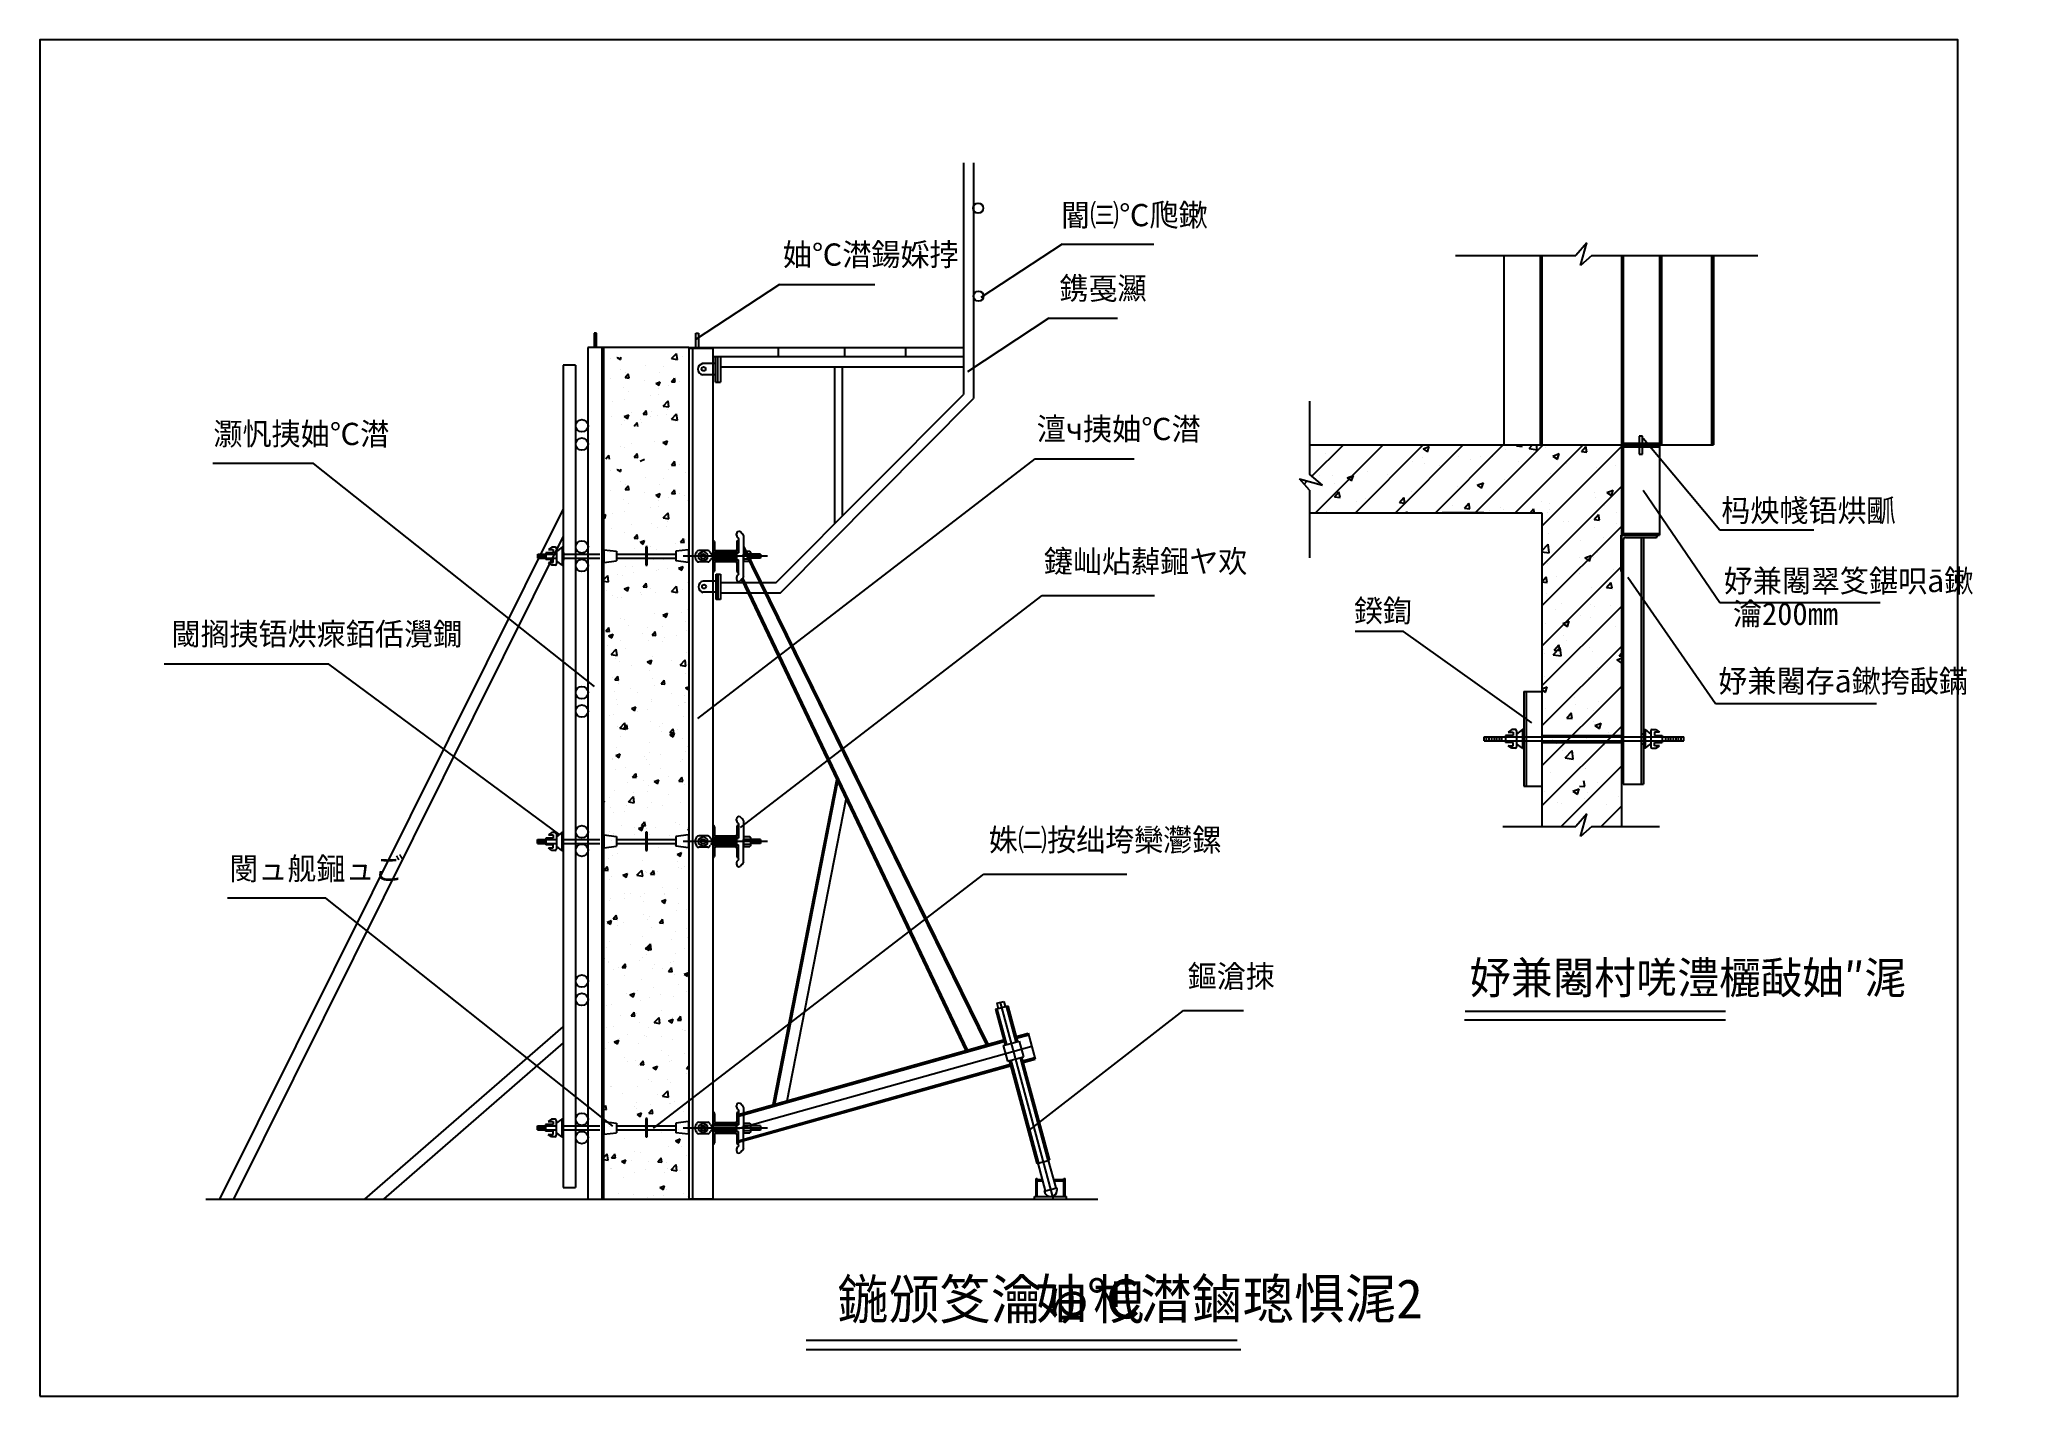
# Model space of a CAD drawing. Header units: metres. Extents: x 0 to 200, y 0 to 136.
import ezdxf

# ---------------------------------------------------------------- set-up
doc = ezdxf.new("R2010")
doc.units = ezdxf.units.M
for name, color, linetype in [(' ', 7, 'Continuous'), ('1', 7, 'Continuous'), ('2', 7, 'Continuous'), ('24', 7, 'Continuous')]:
    doc.layers.add(name, color=color, linetype=linetype)

msp = doc.modelspace()

# ---------------------------------------------------------------- texts
for s, height, p in [('閽㈢℃爮鏉', 2.25, (102.78, 117.73)), ('妯℃澘鍚婇挬', 2.25, (74.79, 113.76)), ('鎸戞灦', 2.25, (102.62, 110.36)), ('灏忛挗妯℃澘', 2.25, (17.49, 95.71)), ('澶ч挗妯℃澘', 2.25, (100.33, 96.21)), ('杩炴帴铻烘爴', 2.25, (169.23, 88)), ('鑳屾炶繛鎺ヤ欢', 2.25, (101.06, 82.89)), ('妤兼闂翠笅鍖呮ā鏉', 2.25, (169.48, 80.92)), ('鍨鍧', 2.25, (132.27, 77.91)), ('瀹200mm', 2.25, (170.41, 77.61)), ('閾搁挗铻烘瘝銆佸灚鐗', 2.25, (13.26, 75.58)), ('妤兼闂存ā鏉挎敮鏋', 2.25, (168.94, 70.83)), ('姝㈡按绌垮欒灪鏍', 2.25, (95.53, 54.86)), ('閿ュ舰鎺ュご', 2.25, (19.08, 51.96)), ('妤兼闂村唴澧欐敮妯″浘', 3.22, (143.89, 40.5)), ('鏂滄拺', 2.25, (115.53, 41.13)), ('鍦颁笅瀹ゅ栧', 3.96, (80.28, 7.77)), ('妯℃澘鏀璁惧浘2', 3.96, (100.23, 7.83))]:
    msp.add_text(s, height=height).set_placement(p)

# ---------------------------------------------------------------- linework, layer by layer
at = {"layer": ' '}
msp.add_line((143.45, 38.74), (169.66, 38.74), dxfattribs=at)
for p, q in [((92.96, 124.11), (92.96, 100.81)), ((93.99, 124.11), (93.99, 100.39)), ((102.89, 115.94), (94.72, 110.55)), ((102.89, 115.94), (107.48, 115.94)), ((107.48, 115.94), (112.13, 115.94)), ((155.69, 116.07), (154.6, 114.78)), ((155.07, 113.77), (155.69, 116.07)), ((142.47, 114.78), (154.6, 114.78)), ((147.36, 114.78), (147.36, 95.73)), ((151, 114.78), (151, 95.73)), ((151.18, 114.78), (151.18, 95.73)), ((156.19, 114.78), (155.07, 113.77)), ((156.19, 114.78), (172.92, 114.78)), ((159.18, 114.87), (159.18, 95.73)), ((159.36, 114.87), (159.36, 86.63)), ((163, 114.78), (163, 86.63)), ((163.23, 114.78), (163.23, 95.73)), ((168.24, 114.78), (168.24, 95.73)), ((168.46, 114.78), (168.46, 95.73)), ((74.44, 111.88), (65.96, 106.29)), ((74.44, 111.88), (78.84, 111.88)), ((78.84, 111.88), (84.05, 111.88)), ((101.55, 108.48), (93.38, 103.09)), ((101.55, 108.48), (106.15, 108.48)), ((106.15, 108.48), (108.46, 108.48)), ((56.04, 106.96), (55.79, 106.96)), ((55.79, 106.96), (55.79, 105.54)), ((56.04, 105.54), (56.04, 106.96)), ((66.05, 106.96), (66.3, 106.96)), ((66.05, 105.54), (66.05, 106.96)), ((66.3, 106.96), (66.3, 105.54)), ((55.18, 105.54), (55.18, 19.83)), ((65.33, 105.54), (55.18, 105.54)), ((56.56, 105.54), (56.56, 19.83)), ((56.75, 105.54), (56.75, 19.83)), ((57.41, 104.42), (57.41, 104.42)), ((58.12, 104.53), (58.15, 104.55)), ((58.12, 104.53), (58.44, 104.32)), ((58.44, 104.32), (58.52, 104.55)), ((63.6, 104.41), (64.1, 104.94)), ((63.6, 104.41), (64.18, 104.32)), ((63.98, 104.2), (63.98, 104.2)), ((64.18, 104.32), (64.1, 104.94)), ((64.67, 104.66), (64.67, 104.66)), ((65.32, 105.43), (65.32, 19.83)), ((67.75, 105.43), (65.32, 105.43)), ((65.33, 105.54), (92.96, 105.54)), ((65.7, 105.43), (65.7, 19.83)), ((68.02, 103.91), (66.71, 103.91)), ((67.75, 105.43), (67.75, 19.83)), ((67.75, 104.62), (92.96, 104.62)), ((68.02, 102.04), (68.02, 104.61)), ((68.02, 104.61), (68.51, 104.61)), ((68.25, 102.04), (68.25, 104.61)), ((68.51, 104.61), (68.51, 102.04)), ((74.32, 105.54), (74.32, 104.62)), ((81, 105.54), (81, 104.62)), ((87.14, 105.54), (87.14, 104.62)), ((52.69, 103.76), (52.69, 21.01)), ((53.94, 103.76), (52.69, 103.76)), ((53.94, 103.76), (53.94, 21.01)), ((57.43, 102.39), (57.43, 102.39)), ((58.46, 103.36), (58.46, 103.36)), ((58.92, 102.5), (59.23, 102.87)), ((58.92, 102.5), (59.31, 102.46)), ((58.97, 103), (58.97, 103)), ((58.98, 102.49), (58.98, 102.49)), ((59.31, 102.46), (59.23, 102.87)), ((60.89, 102.24), (60.89, 102.24)), ((60.92, 103.68), (60.92, 103.68)), ((62, 101.92), (62.45, 102.09)), ((62, 101.92), (62.32, 101.7)), ((62.32, 101.7), (62.45, 102.09)), ((62.35, 102.97), (62.35, 102.97)), ((62.76, 103.65), (62.76, 103.65)), ((63.58, 102.09), (63.9, 102.46)), ((63.58, 102.09), (63.97, 102.06)), ((63.97, 102.06), (63.9, 102.46)), ((64.36, 102.1), (64.36, 102.1)), ((68.02, 102.78), (66.71, 102.78)), ((68.02, 102.04), (68.51, 102.04)), ((68.51, 103.59), (92.96, 103.59)), ((80.03, 87.83), (80.03, 103.59)), ((80.8, 88.6), (80.8, 103.59)), ((57.66, 100.07), (57.66, 100.07)), ((58.8, 101.52), (58.8, 101.52)), ((58.9, 100.32), (58.9, 100.32)), ((59.21, 101.12), (59.21, 101.12)), ((61.45, 100.72), (61.45, 100.72)), ((62.27, 101.37), (62.27, 101.37)), ((62.28, 100.81), (62.28, 100.81)), ((62.74, 99.64), (63.24, 100.17)), ((63.31, 99.55), (63.24, 100.17)), ((63.31, 101.66), (63.31, 101.66)), ((74.11, 81.89), (92.96, 100.81)), ((74.54, 80.86), (93.99, 100.39)), ((127.8, 100.12), (127.8, 95.73)), ((57.5, 98.55), (57.5, 98.55)), ((58.82, 98.16), (58.82, 98.16)), ((58.83, 98.58), (59.29, 98.76)), ((58.83, 98.58), (59.16, 98.36)), ((59.16, 98.36), (59.29, 98.76)), ((59.6, 98.94), (59.6, 98.94)), ((59.82, 97.61), (60.13, 97.98)), ((60.21, 97.57), (60.13, 97.98)), ((60.51, 98.26), (60.51, 98.26)), ((60.56, 98.03), (60.56, 98.03)), ((60.72, 98.81), (61.04, 99.18)), ((60.72, 98.81), (61.11, 98.78)), ((61.11, 98.78), (61.04, 99.18)), ((61.43, 98.58), (61.43, 98.58)), ((61.6, 99.09), (61.6, 99.09)), ((62.2, 98.65), (62.2, 98.65)), ((62.74, 99.64), (63.31, 99.55)), ((63.07, 98.79), (63.07, 98.79)), ((63.23, 99.31), (63.23, 99.31)), ((63.6, 98.32), (64.1, 98.85)), ((63.6, 98.32), (64.18, 98.23)), ((63.98, 98.11), (63.98, 98.11)), ((64.18, 98.23), (64.1, 98.85)), ((58.58, 97.76), (58.58, 97.76)), ((61.88, 96.08), (61.88, 96.08)), ((62.71, 95.96), (63.17, 96.14)), ((62.71, 95.96), (63.04, 95.75)), ((62.96, 96.01), (62.96, 96.01)), ((63.04, 95.75), (63.17, 96.14)), ((159.36, 95.91), (163, 95.91)), ((161.3, 96.61), (160.96, 96.61)), ((160.96, 96.61), (160.96, 94.78)), ((161.3, 94.78), (161.3, 96.61)), ((56.96, 94.33), (57.28, 94.7)), ((57.35, 94.29), (57.28, 94.7)), ((58.5, 95.59), (58.5, 95.59)), ((58.85, 95.47), (58.85, 95.47)), ((59.6, 95.84), (59.6, 95.84)), ((59.82, 94.51), (60.13, 94.88)), ((59.82, 94.51), (60.21, 94.47)), ((60.21, 94.47), (60.13, 94.88)), ((60.42, 94.1), (60.87, 94.28)), ((63.58, 93.7), (63.9, 94.08)), ((63.97, 93.67), (63.9, 94.08)), ((66.22, 68.21), (100.19, 94.33)), ((100.19, 94.33), (104.59, 94.33)), ((104.59, 94.33), (110.14, 94.33)), ((127.8, 95.73), (159.03, 95.73)), ((127.8, 95.72), (127.8, 92.77)), ((128.04, 92.57), (131.2, 95.73)), ((128.4, 88.91), (135.22, 95.73)), ((129.4, 94.91), (129.4, 94.91)), ((132.42, 88.91), (139.24, 95.73)), ((134.26, 94.7), (134.26, 94.7)), ((136.44, 88.91), (143.26, 95.73)), ((138.18, 94.03), (138.18, 94.03)), ((139.12, 94.5), (139.12, 94.5)), ((139.22, 95.34), (139.85, 95.58)), ((139.22, 95.34), (139.67, 95.03)), ((139.67, 95.03), (139.85, 95.58)), ((140.46, 88.91), (147.29, 95.73)), ((141.61, 94.12), (141.61, 94.12)), ((142.78, 94.61), (142.78, 94.61)), ((143.97, 94.29), (143.97, 94.29)), ((144.48, 88.91), (151.31, 95.73)), ((145.05, 94.57), (145.05, 94.57)), ((146.23, 94.56), (146.23, 94.56)), ((147.51, 95.29), (147.51, 95.29)), ((148.5, 88.91), (155.33, 95.73)), ((148.64, 95.63), (148.73, 95.73)), ((148.64, 95.63), (149.19, 95.58)), ((148.83, 94.09), (148.83, 94.09)), ((149.19, 95.58), (149.16, 95.73)), ((149.89, 95.36), (150.25, 95.73)), ((149.89, 95.36), (150.7, 95.24)), ((150.7, 95.24), (150.64, 95.73)), ((150.8, 95.33), (150.8, 95.33)), ((151.18, 87.56), (159.18, 95.56)), ((151.54, 95.47), (151.54, 95.47)), ((152.29, 94.61), (152.93, 94.86)), ((152.29, 94.61), (152.75, 94.31)), ((152.75, 94.31), (152.93, 94.86)), ((153.08, 95.63), (153.08, 95.63)), ((153.69, 93.88), (153.69, 93.88)), ((155.17, 95.06), (155.61, 95.58)), ((155.17, 95.06), (155.71, 95.01)), ((155.71, 95.01), (155.61, 95.58)), ((159.03, 95.73), (168.46, 95.73)), ((159.18, 95.7), (159.18, 57.34)), ((159.36, 95.55), (163, 95.55)), ((160.96, 94.78), (161.3, 94.78)), ((27.54, 93.86), (17.42, 93.86)), ((55.84, 71.42), (27.54, 93.86)), ((56.83, 91.88), (56.83, 91.88)), ((57.41, 93.16), (57.41, 93.16)), ((58.12, 93.27), (58.15, 93.29)), ((58.12, 93.27), (58.44, 93.06)), ((58.44, 93.06), (58.52, 93.29)), ((58.46, 92.09), (58.46, 92.09)), ((60.92, 92.42), (60.92, 92.42)), ((62.76, 92.39), (62.76, 92.39)), ((63.31, 93.27), (63.31, 93.27)), ((63.58, 93.7), (63.97, 93.67)), ((64.36, 93.71), (64.36, 93.71)), ((65.02, 92.96), (65.02, 92.96)), ((126.79, 92.31), (129.09, 91.69)), ((127.8, 91.18), (126.79, 92.31)), ((127.26, 91.79), (127.57, 92.1)), ((129.09, 91.69), (127.8, 92.77)), ((128.78, 92.7), (128.78, 92.7)), ((130.13, 92.61), (130.13, 92.61)), ((131.57, 92.4), (132.21, 92.65)), ((131.57, 92.4), (132.02, 92.1)), ((132.02, 92.1), (132.21, 92.65)), ((133.58, 93.06), (133.58, 93.06)), ((135.62, 92.73), (135.62, 92.73)), ((139.33, 93.82), (139.33, 93.82)), ((140.92, 93.65), (140.92, 93.65)), ((144.65, 91.68), (145.29, 91.92)), ((145.1, 91.37), (145.29, 91.92)), ((147.39, 92.26), (147.39, 92.26)), ((152.07, 92.9), (152.07, 92.9)), ((156.66, 93.49), (156.66, 93.49)), ((158.55, 93.68), (158.55, 93.68)), ((57.43, 91.13), (57.43, 91.13)), ((58.8, 90.26), (58.8, 90.26)), ((58.92, 91.24), (59.23, 91.61)), ((58.92, 91.24), (59.31, 91.2)), ((58.97, 91.74), (58.97, 91.74)), ((58.98, 91.23), (58.98, 91.23)), ((59.31, 91.2), (59.23, 91.61)), ((60.89, 90.98), (60.89, 90.98)), ((62, 90.66), (62.45, 90.83)), ((62, 90.66), (62.32, 90.44)), ((62.27, 90.11), (62.27, 90.11)), ((62.32, 90.44), (62.45, 90.83)), ((62.35, 91.71), (62.35, 91.71)), ((63.31, 90.4), (63.31, 90.4)), ((63.58, 90.83), (63.9, 91.2)), ((63.58, 90.83), (63.97, 90.8)), ((63.97, 90.8), (63.9, 91.2)), ((64.36, 90.84), (64.36, 90.84)), ((64.94, 90.61), (64.94, 90.61)), ((65.24, 90.11), (65.24, 90.11)), ((127.8, 91.18), (127.8, 89.48)), ((130.31, 91.82), (130.31, 91.82)), ((130.32, 90.5), (130.76, 91.02)), ((130.32, 90.5), (130.87, 90.45)), ((130.87, 90.45), (130.76, 91.02)), ((132.49, 90.05), (132.49, 90.05)), ((133.4, 90.36), (133.4, 90.36)), ((136.85, 89.93), (137.29, 90.45)), ((136.85, 89.93), (137.39, 89.88)), ((137.39, 89.88), (137.29, 90.45)), ((138.07, 91), (138.07, 91)), ((142.67, 91.58), (142.67, 91.58)), ((143.38, 89.35), (143.82, 89.88)), ((143.92, 89.31), (143.82, 89.88)), ((144.65, 91.68), (145.1, 91.37)), ((151.16, 90.04), (151.16, 90.04)), ((151.18, 83.54), (159.18, 91.54)), ((156.47, 90.95), (156.47, 90.95)), ((156.55, 90.46), (156.55, 90.46)), ((157.73, 90.95), (158.36, 91.19)), ((157.73, 90.95), (158.18, 90.64)), ((158.18, 90.64), (158.36, 91.19)), ((52.64, 89.23), (18.11, 19.83)), ((56.75, 88.64), (56.99, 88.73)), ((56.75, 88.41), (56.86, 88.34)), ((56.86, 88.34), (56.99, 88.73)), ((57.66, 88.81), (57.66, 88.81)), ((58.9, 89.06), (58.9, 89.06)), ((59.21, 89.86), (59.21, 89.86)), ((61.45, 89.46), (61.45, 89.46)), ((62.28, 89.55), (62.28, 89.55)), ((62.74, 88.38), (63.24, 88.91)), ((62.74, 88.38), (63.31, 88.29)), ((63.23, 88.05), (63.23, 88.05)), ((63.31, 88.29), (63.24, 88.91)), ((127.8, 89.48), (127.8, 84.36)), ((127.8, 88.91), (151.18, 88.91)), ((129.55, 89.04), (129.55, 89.04)), ((137.34, 89.85), (137.34, 89.85)), ((137.43, 88.91), (137.64, 88.99)), ((137.61, 88.91), (137.64, 88.99)), ((145.34, 88.91), (141.14, 88.91)), ((142.2, 89.64), (142.2, 89.64)), ((143.38, 89.35), (143.92, 89.31)), ((145.86, 89.13), (145.86, 89.13)), ((147.06, 89.44), (147.06, 89.44)), ((147.28, 89.23), (147.28, 89.23)), ((150.01, 88.91), (150.34, 89.31)), ((150.42, 88.91), (150.34, 89.31)), ((151.18, 88.91), (151.18, 57.34)), ((151.74, 88.91), (151.74, 88.91)), ((151.92, 89.23), (151.92, 89.23)), ((151.96, 89.87), (151.96, 89.87)), ((153.34, 88.04), (153.34, 88.04)), ((153.84, 88.01), (153.84, 88.01)), ((156.43, 88.21), (156.87, 88.74)), ((156.43, 88.21), (156.97, 88.17)), ((156.77, 89.03), (156.77, 89.03)), ((156.97, 88.17), (156.87, 88.74)), ((157.48, 89.66), (157.48, 89.66)), ((158.65, 88.95), (158.65, 88.95)), ((52.69, 86.53), (19.5, 19.83)), ((57.5, 87.29), (57.5, 87.29)), ((58.82, 86.9), (58.82, 86.9)), ((59.6, 87.68), (59.6, 87.68)), ((59.82, 86.35), (60.13, 86.72)), ((59.82, 86.35), (60.21, 86.31)), ((60.21, 86.31), (60.13, 86.72)), ((60.42, 85.94), (60.87, 86.12)), ((60.42, 85.94), (60.74, 85.72)), ((60.74, 85.73), (60.87, 86.12)), ((61.6, 87.83), (61.6, 87.83)), ((62.2, 87.39), (62.2, 87.39)), ((63.07, 87.53), (63.07, 87.53)), ((64.48, 85.94), (64.8, 86.31)), ((64.48, 85.94), (64.87, 85.91)), ((64.87, 85.91), (64.8, 86.31)), ((64.97, 86.23), (64.97, 86.23)), ((67.77, 86.13), (67.75, 86.13)), ((67.9, 86), (67.9, 85.18)), ((70.15, 86), (70.15, 85.18)), ((70.3, 86.13), (70.28, 86.13)), ((70.3, 86.13), (70.3, 84.9)), ((151.18, 79.52), (159.18, 87.52)), ((151.85, 86.84), (151.85, 86.84)), ((155.09, 86.07), (155.09, 86.07)), ((156.44, 87.43), (156.44, 87.43)), ((157.37, 86.37), (157.37, 86.37)), ((158.69, 87.81), (158.69, 87.81)), ((159.14, 86.63), (163, 86.63)), ((159.14, 86.63), (159.14, 82.99)), ((159.36, 86.8), (163, 86.8)), ((159.36, 86.24), (159.36, 61.6)), ((159.37, 86.18), (159.37, 83.13)), ((159.6, 86.4), (162.65, 86.4)), ((161.18, 86.4), (161.18, 61.6)), ((161.41, 86.4), (161.41, 61.6)), ((162.78, 86.63), (162.78, 86.54)), ((50.12, 84.73), (52, 84.73)), ((50.12, 84.34), (50.12, 84.73)), ((50.12, 84.34), (52, 84.34)), ((50.21, 84.34), (50.21, 84.73)), ((50.29, 84.34), (50.29, 84.73)), ((50.36, 84.34), (50.36, 84.73)), ((50.44, 84.34), (50.44, 84.73)), ((50.51, 84.34), (50.51, 84.73)), ((50.61, 84.34), (50.61, 84.73)), ((50.7, 84.34), (50.7, 84.73)), ((50.79, 84.34), (50.79, 84.73)), ((50.86, 84.34), (50.86, 84.73)), ((51.67, 84.87), (50.94, 84.87)), ((50.94, 84.87), (50.94, 84.2)), ((51.67, 84.2), (50.94, 84.2)), ((51.53, 85.43), (51.2, 85.19)), ((51.2, 85.19), (51.67, 85.19)), ((51.88, 85.43), (51.53, 85.43)), ((51.67, 85.19), (51.67, 84.87)), ((51.67, 83.88), (51.67, 84.2)), ((52.57, 85.43), (52, 85)), ((52, 85.31), (52, 83.76)), ((52.57, 83.63), (52, 84.06)), ((52.7, 85.43), (52.57, 85.43)), ((52.57, 85.43), (52.57, 83.63)), ((52.7, 84.9), (52.7, 84.14)), ((52.7, 84.73), (56.37, 84.73)), ((52.7, 84.34), (56.37, 84.34)), ((56.76, 85.18), (58.06, 85.02)), ((56.76, 85.18), (56.76, 83.88)), ((56.76, 83.88), (58.06, 84.05)), ((57.39, 84.93), (57.39, 84.93)), ((58.06, 85.02), (58.06, 84.05)), ((58.06, 84.73), (64.01, 84.73)), ((58.06, 84.34), (64.01, 84.34)), ((58.34, 84.36), (58.34, 84.36)), ((58.74, 84.73), (58.74, 84.73)), ((59.89, 85.27), (59.89, 85.27)), ((61.15, 85.47), (60.99, 85.47)), ((60.99, 85.47), (60.99, 83.64)), ((61.15, 83.64), (61.15, 85.47)), ((61.18, 85.58), (61.18, 85.58)), ((61.52, 85.48), (61.52, 85.48)), ((61.81, 84.21), (61.81, 84.21)), ((62.12, 85.22), (62.12, 85.22)), ((62.74, 84.16), (62.74, 84.16)), ((63.98, 85.81), (63.98, 85.81)), ((65.31, 85.18), (64.01, 85.02)), ((64.01, 85.02), (64.01, 84.05)), ((65.31, 83.88), (64.01, 84.05)), ((73.23, 84.52), (64.76, 84.52)), ((65.28, 84.06), (65.28, 84.06)), ((65.31, 85.18), (65.31, 83.88)), ((70.3, 84.9), (67.75, 84.9)), ((70.3, 84.14), (67.75, 84.14)), ((70.02, 85.06), (68.03, 85.06)), ((70.02, 83.98), (68.03, 83.98)), ((70.3, 84.14), (70.3, 82.91)), ((70.84, 85.54), (95.42, 35.44)), ((70.84, 85.19), (95.26, 35.4)), ((151.18, 85.08), (151.81, 85.73)), ((151.18, 84.98), (151.91, 84.87)), ((151.51, 83.94), (151.51, 83.94)), ((151.91, 84.87), (151.81, 85.73)), ((154.96, 84.4), (154.96, 84.4)), ((155.51, 84.35), (156.15, 84.59)), ((155.51, 84.35), (155.97, 84.04)), ((155.97, 84.04), (156.15, 84.59)), ((156.33, 84.4), (156.33, 84.4)), ((156.82, 84.86), (156.82, 84.86)), ((51.2, 83.88), (51.67, 83.88)), ((51.53, 83.63), (51.2, 83.88)), ((51.88, 83.63), (51.53, 83.63)), ((52.57, 83.63), (52.7, 83.63)), ((56.75, 82.14), (57.17, 82.58)), ((56.75, 82.03), (57.24, 81.96)), ((57.24, 81.96), (57.17, 82.58)), ((58.18, 82.7), (58.18, 82.7)), ((58.66, 82.57), (58.66, 82.57)), ((58.95, 83.5), (58.95, 83.5)), ((59.71, 83.48), (59.71, 83.48)), ((59.81, 82.92), (59.81, 82.92)), ((60.99, 83.64), (61.15, 83.64)), ((62.04, 83.06), (62.04, 83.06)), ((62.27, 83.24), (62.27, 83.24)), ((63.18, 83.34), (63.18, 83.34)), ((64.3, 83.33), (64.75, 83.5)), ((64.3, 83.33), (64.62, 83.11)), ((64.62, 83.11), (64.75, 83.5)), ((68.07, 82.03), (66.76, 82.03)), ((67.77, 82.91), (67.75, 82.91)), ((67.9, 83.86), (67.9, 83.04)), ((68.07, 80.16), (68.07, 82.73)), ((68.07, 82.73), (68.51, 82.73)), ((68.29, 80.16), (68.29, 82.73)), ((68.51, 82.73), (68.51, 80.16)), ((68.51, 81.89), (74.11, 81.89)), ((70.15, 83.86), (70.15, 83.04)), ((70.3, 82.91), (70.28, 82.91)), ((70.64, 82.19), (93.21, 34.75)), ((70.76, 82.29), (93.37, 34.8)), ((151.18, 75.49), (159.18, 83.5)), ((151.18, 81.96), (151.61, 82.46)), ((151.18, 81.94), (151.71, 81.89)), ((151.71, 81.89), (151.61, 82.46)), ((151.74, 83.82), (151.74, 83.82)), ((152.69, 82.48), (152.69, 82.48)), ((154.97, 82.78), (154.97, 82.78)), ((157.69, 81.37), (158.13, 81.89)), ((158.24, 81.32), (158.13, 81.89)), ((158.42, 83.24), (158.42, 83.24)), ((159.14, 82.99), (159.23, 82.99)), ((57.04, 81.05), (57.04, 81.05)), ((57.64, 80.58), (57.64, 80.58)), ((58.1, 80.36), (58.1, 80.36)), ((58.58, 80.41), (58.58, 80.41)), ((58.83, 81.23), (59.29, 81.4)), ((58.83, 81.23), (59.16, 81.01)), ((59.16, 81.01), (59.29, 81.4)), ((60.51, 80.91), (60.51, 80.91)), ((60.56, 80.68), (60.56, 80.68)), ((60.72, 81.46), (61.04, 81.83)), ((60.72, 81.46), (61.11, 81.42)), ((61.11, 81.42), (61.04, 81.83)), ((61.43, 81.23), (61.43, 81.23)), ((61.96, 80.89), (61.96, 80.89)), ((63.6, 80.97), (64.1, 81.5)), ((63.6, 80.97), (64.18, 80.88)), ((63.98, 80.76), (63.98, 80.76)), ((64.18, 80.88), (64.1, 81.5)), ((64.67, 81.22), (64.67, 81.22)), ((65.22, 81.88), (65.22, 81.88)), ((65.3, 81.35), (65.3, 81.35)), ((68.07, 80.9), (66.76, 80.9)), ((68.51, 80.16), (68.07, 80.16)), ((68.51, 80.86), (74.54, 80.86)), ((70.54, 57.24), (100.89, 80.57)), ((100.89, 80.57), (112.21, 80.57)), ((151.62, 80.79), (151.62, 80.79)), ((156.22, 81.37), (156.22, 81.37)), ((157.69, 81.37), (158.24, 81.32)), ((58.5, 78.24), (58.5, 78.24)), ((58.85, 78.12), (58.85, 78.12)), ((61.88, 78.73), (61.88, 78.73)), ((62.71, 78.61), (63.17, 78.79)), ((62.71, 78.61), (63.04, 78.39)), ((62.96, 78.66), (62.96, 78.66)), ((63.04, 78.39), (63.17, 78.79)), ((64.58, 78.87), (64.58, 78.87)), ((64.95, 78), (64.95, 78)), ((65.22, 79.19), (65.22, 79.19)), ((151.18, 71.47), (159.18, 79.47)), ((152.58, 79.19), (152.58, 79.19)), ((153.19, 79.75), (153.19, 79.75)), ((153.3, 77.75), (153.94, 77.99)), ((153.75, 77.44), (153.94, 77.99)), ((155.11, 78.53), (155.11, 78.53)), ((156.03, 79.65), (156.03, 79.65)), ((156.11, 78.34), (156.11, 78.34)), ((156.44, 79.43), (156.44, 79.43)), ((158.05, 79.55), (158.05, 79.55)), ((56.96, 76.98), (57.28, 77.35)), ((56.96, 76.98), (57.35, 76.94)), ((57.15, 76.86), (57.15, 76.86)), ((57.25, 76.52), (57.71, 76.69)), ((57.25, 76.52), (57.58, 76.3)), ((57.35, 76.94), (57.28, 77.35)), ((57.37, 76.7), (57.37, 76.7)), ((57.58, 76.3), (57.71, 76.69)), ((58.42, 76.08), (58.42, 76.08)), ((59.25, 77.58), (59.25, 77.58)), ((60.62, 76.71), (60.62, 76.71)), ((61.16, 77.35), (61.16, 77.35)), ((61.25, 76.09), (61.25, 76.09)), ((61.63, 76.57), (61.94, 76.94)), ((61.63, 76.57), (62.01, 76.54)), ((61.8, 76.57), (61.8, 76.57)), ((62.01, 76.54), (61.94, 76.94)), ((62.72, 77.44), (62.72, 77.44)), ((62.72, 75.92), (62.72, 75.92)), ((62.87, 76.31), (62.87, 76.31)), ((64.09, 76.57), (64.09, 76.57)), ((65.14, 77.02), (65.14, 77.02)), ((151.51, 77.76), (151.51, 77.76)), ((153.3, 77.75), (153.75, 77.44)), ((153.32, 76.52), (153.32, 76.52)), ((153.63, 76.06), (153.63, 76.06)), ((158.62, 77.43), (158.62, 77.43)), ((57.14, 75.55), (57.14, 75.55)), ((57.52, 74.64), (58.03, 75.17)), ((57.52, 74.64), (58.1, 74.55)), ((57.95, 74.28), (57.95, 74.28)), ((58.1, 74.55), (58.03, 75.17)), ((58.35, 73.92), (58.35, 73.92)), ((58.93, 75.27), (58.93, 75.27)), ((61.13, 73.9), (61.59, 74.07)), ((61.42, 74.13), (61.42, 74.13)), ((61.46, 73.68), (61.59, 74.07)), ((61.72, 74.4), (61.72, 74.4)), ((63.63, 74.07), (63.63, 74.07)), ((64.46, 73.56), (64.97, 74.09)), ((64.89, 73.99), (64.89, 73.99)), ((65.04, 73.47), (64.97, 74.09)), ((65.06, 74.86), (65.06, 74.86)), ((151.18, 67.45), (159.18, 75.45)), ((151.38, 75.13), (151.38, 75.13)), ((151.4, 74.73), (151.4, 74.73)), ((152.3, 74.62), (153.01, 75.36)), ((152.3, 74.62), (153.11, 74.49)), ((152.43, 75.09), (152.87, 75.62)), ((152.43, 75.09), (152.97, 75.05)), ((152.97, 75.05), (152.87, 75.62)), ((153.11, 74.49), (153.01, 75.36)), ((156, 75.31), (156, 75.31)), ((156.24, 74.92), (156.24, 74.92)), ((158.73, 74.09), (159.18, 74.26)), ((158.73, 74.09), (159.18, 73.78)), ((158.96, 74.52), (159.18, 74.79)), ((158.96, 74.52), (159.18, 74.5)), ((29.1, 73.65), (12.52, 73.65)), ((52.34, 56.49), (29.1, 73.65)), ((57.62, 72.35), (57.62, 72.35)), ((57.87, 72.09), (58.18, 72.46)), ((57.87, 72.09), (58.25, 72.05)), ((58.25, 72.05), (58.18, 72.46)), ((59.54, 73.53), (59.54, 73.53)), ((61.13, 73.9), (61.46, 73.68)), ((61.16, 73.74), (61.16, 73.74)), ((61.41, 73), (61.41, 73)), ((61.64, 72.24), (61.64, 72.24)), ((62.53, 71.68), (62.84, 72.05)), ((62.92, 71.65), (62.84, 72.05)), ((64.46, 73.56), (65.04, 73.47)), ((64.98, 72.7), (64.98, 72.7)), ((65.2, 73.65), (65.2, 73.65)), ((151.24, 72.47), (151.24, 72.47)), ((151.49, 72.42), (151.49, 72.42)), ((155.89, 72.28), (155.89, 72.28)), ((156.79, 73.33), (156.79, 73.33)), ((156.98, 73.23), (156.98, 73.23)), ((57.83, 70.96), (57.83, 70.96)), ((58.06, 70.09), (58.06, 70.09)), ((58.27, 71.75), (58.27, 71.75)), ((59.45, 71.18), (59.45, 71.18)), ((60.16, 70.81), (60.16, 70.81)), ((61.53, 69.94), (61.53, 69.94)), ((61.56, 70.08), (61.56, 70.08)), ((61.92, 71.5), (61.92, 71.5)), ((62.53, 71.68), (62.92, 71.65)), ((63.63, 70.67), (63.63, 70.67)), ((64.9, 70.53), (64.9, 70.53)), ((65.01, 71.28), (65.32, 71.4)), ((65.01, 71.28), (65.32, 71.08)), ((149.36, 70.9), (149.36, 61.39)), ((149.36, 70.9), (151.18, 70.9)), ((149.59, 70.9), (149.59, 61.39)), ((151.18, 63.43), (159.18, 71.43)), ((151.18, 71.19), (151.72, 71.4)), ((151.18, 71.09), (151.54, 70.85)), ((151.29, 71.7), (151.29, 71.7)), ((151.54, 70.85), (151.72, 71.4)), ((154.47, 70.27), (154.47, 70.27)), ((156.87, 69.94), (156.87, 69.94)), ((57.35, 68.47), (57.35, 68.47)), ((57.74, 68.62), (57.74, 68.62)), ((58.19, 69.59), (58.19, 69.59)), ((59.55, 69.19), (60.01, 69.36)), ((59.55, 69.19), (59.87, 68.97)), ((59.87, 68.97), (60.01, 69.36)), ((60.21, 68.94), (60.21, 68.94)), ((61.14, 69.12), (61.14, 69.12)), ((61.48, 67.91), (61.48, 67.91)), ((64.31, 69.48), (64.31, 69.48)), ((64.82, 68.37), (64.82, 68.37)), ((64.93, 69.77), (64.93, 69.77)), ((65, 69.79), (65, 69.79)), ((151.18, 68.67), (151.18, 68.67)), ((151.53, 69.25), (151.53, 69.25)), ((153.69, 68.25), (154.13, 68.77)), ((153.69, 68.25), (154.24, 68.2)), ((154.24, 68.2), (154.13, 68.77)), ((154.59, 69.64), (154.59, 69.64)), ((155.78, 69.25), (155.78, 69.25)), ((156.39, 69.05), (156.39, 69.05)), ((58.11, 67.42), (58.11, 67.42)), ((58.38, 67.23), (58.89, 67.76)), ((58.38, 67.23), (58.96, 67.14)), ((58.5, 66.38), (58.5, 66.38)), ((58.77, 67.2), (59.08, 67.57)), ((58.77, 67.2), (59.16, 67.16)), ((58.86, 67.51), (58.86, 67.51)), ((58.96, 67.14), (58.89, 67.76)), ((58.91, 67.04), (58.91, 67.04)), ((59.16, 67.17), (59.08, 67.57)), ((62.33, 67.36), (62.33, 67.36)), ((62.6, 66.92), (62.6, 66.92)), ((62.7, 67.69), (62.7, 67.69)), ((63.43, 66.79), (63.74, 67.16)), ((63.43, 66.79), (63.82, 66.76)), ((63.43, 66.57), (63.89, 66.74)), ((63.43, 66.57), (63.75, 66.35)), ((63.82, 66.76), (63.74, 67.16)), ((63.75, 66.35), (63.89, 66.74)), ((64.23, 67.13), (64.23, 67.13)), ((64.74, 66.21), (64.74, 66.21)), ((145.36, 66.35), (165.45, 66.35)), ((145.36, 65.94), (145.36, 66.35)), ((145.36, 65.94), (165.45, 65.94)), ((145.62, 65.94), (145.62, 66.35)), ((145.88, 65.94), (145.88, 66.35)), ((146.14, 65.94), (146.14, 66.35)), ((146.4, 65.94), (146.4, 66.35)), ((146.66, 65.94), (146.66, 66.35)), ((146.92, 65.94), (146.92, 66.35)), ((147.16, 65.94), (147.16, 66.35)), ((148.29, 66.5), (147.52, 66.5)), ((147.52, 66.5), (147.52, 65.79)), ((148.14, 67.09), (147.79, 66.83)), ((147.79, 66.83), (148.29, 66.83)), ((148.51, 67.09), (148.14, 67.09)), ((148.29, 66.83), (148.29, 66.5)), ((149.23, 67.09), (148.64, 66.64)), ((148.64, 66.96), (148.64, 65.33)), ((149.37, 67.09), (149.23, 67.09)), ((149.23, 67.09), (149.23, 65.2)), ((151.18, 59.41), (159.18, 67.41)), ((151.18, 66.5), (159.18, 66.5)), ((152.2, 66.05), (152.2, 66.05)), ((154.47, 66.35), (154.47, 66.35)), ((155.67, 66.22), (155.67, 66.22)), ((156.42, 67.9), (156.42, 67.9)), ((156.52, 67.49), (157.15, 67.73)), ((156.52, 67.49), (156.97, 67.18)), ((156.97, 67.18), (157.15, 67.73)), ((157.92, 66.8), (157.92, 66.8)), ((161.18, 66.65), (161.41, 66.65)), ((161.42, 67.09), (161.56, 67.09)), ((161.56, 67.09), (162.15, 66.64)), ((161.56, 67.09), (161.56, 65.2)), ((162.15, 66.96), (162.15, 65.33)), ((162.28, 67.09), (162.65, 67.09)), ((162.5, 66.83), (162.5, 66.5)), ((163, 66.83), (162.5, 66.83)), ((162.5, 66.5), (163.27, 66.5)), ((162.65, 67.09), (163, 66.83)), ((163.27, 66.5), (163.27, 65.79)), ((163.65, 65.94), (163.65, 66.35)), ((163.91, 65.94), (163.91, 66.35)), ((164.17, 65.94), (164.17, 66.35)), ((164.43, 65.94), (164.43, 66.35)), ((164.69, 65.94), (164.69, 66.35)), ((164.93, 65.94), (164.93, 66.35)), ((165.19, 65.94), (165.19, 66.35)), ((165.45, 65.94), (165.45, 66.35)), ((57.6, 64.19), (57.6, 64.19)), ((57.6, 64.12), (57.6, 64.12)), ((57.97, 64.47), (58.42, 64.65)), ((57.97, 64.47), (58.29, 64.25)), ((58.03, 65.26), (58.03, 65.26)), ((58.29, 64.25), (58.42, 64.65)), ((60.89, 64.35), (60.89, 64.35)), ((61.07, 64.04), (61.07, 64.04)), ((61.39, 64.77), (61.39, 64.77)), ((61.41, 65.75), (61.41, 65.75)), ((62.52, 64.57), (62.52, 64.57)), ((64.66, 64.04), (64.66, 64.04)), ((64.98, 64.89), (64.98, 64.89)), ((65.18, 65.42), (65.18, 65.42)), ((148.29, 65.79), (147.52, 65.79)), ((147.79, 65.46), (148.29, 65.46)), ((148.14, 65.2), (147.79, 65.46)), ((148.51, 65.2), (148.14, 65.2)), ((148.29, 65.46), (148.29, 65.79)), ((149.23, 65.2), (148.64, 65.65)), ((149.23, 65.2), (149.37, 65.2)), ((151.18, 65.78), (159.18, 65.78)), ((152.66, 65.65), (152.66, 65.65)), ((153.29, 64.99), (153.29, 64.99)), ((153.51, 64.25), (154.22, 64.99)), ((153.51, 64.25), (154.32, 64.12)), ((154.32, 64.12), (154.22, 64.99)), ((157.51, 65.44), (157.51, 65.44)), ((158.6, 65.9), (158.6, 65.9)), ((161.18, 65.65), (161.41, 65.65)), ((161.56, 65.2), (161.42, 65.2)), ((161.56, 65.2), (162.15, 65.65)), ((162.28, 65.2), (162.65, 65.2)), ((162.5, 65.79), (163.27, 65.79)), ((162.5, 65.46), (162.5, 65.79)), ((163, 65.46), (162.5, 65.46)), ((162.65, 65.2), (163, 65.46)), ((56.79, 63.81), (56.79, 63.81)), ((57.95, 63.1), (57.95, 63.1)), ((58.97, 63.31), (58.97, 63.31)), ((59.67, 62.31), (59.98, 62.68)), ((59.67, 62.31), (60.06, 62.28)), ((60.06, 62.28), (59.98, 62.68)), ((60.81, 62), (60.81, 62)), ((61.33, 63.58), (61.33, 63.58)), ((61.85, 61.86), (62.3, 62.03)), ((62.17, 61.64), (62.3, 62.03)), ((62.44, 63.17), (62.44, 63.17)), ((63.27, 62.33), (63.27, 62.33)), ((64.33, 61.9), (64.64, 62.28)), ((64.54, 63.89), (64.54, 63.89)), ((64.72, 61.87), (64.64, 62.28)), ((73.83, 29.35), (80.22, 62.05)), ((152.08, 62.76), (152.08, 62.76)), ((153.13, 57.34), (159.18, 63.39)), ((155.5, 61.36), (155.39, 61.93)), ((155.53, 63.21), (155.53, 63.21)), ((155.56, 63.19), (155.56, 63.19)), ((56.75, 59.67), (56.84, 59.93)), ((56.75, 59.9), (56.84, 59.93)), ((57.33, 60.24), (57.33, 60.24)), ((57.87, 60.93), (57.87, 60.93)), ((59.18, 61.79), (59.18, 61.79)), ((59.25, 59.82), (59.75, 60.35)), ((59.82, 59.74), (59.75, 60.35)), ((59.78, 60.74), (59.78, 60.74)), ((61.12, 60.89), (61.12, 60.89)), ((61.25, 61.42), (61.25, 61.42)), ((61.85, 61.86), (62.17, 61.64)), ((63.25, 60.59), (63.25, 60.59)), ((64.33, 61.9), (64.72, 61.87)), ((64.58, 61.88), (64.58, 61.88)), ((64.91, 61.54), (64.91, 61.54)), ((73.97, 29.39), (80.31, 61.85)), ((75.23, 29.74), (81.16, 60.08)), ((149.36, 61.39), (151.18, 61.39)), ((151.46, 60.9), (151.46, 60.9)), ((154.3, 60.89), (154.94, 61.13)), ((154.3, 60.89), (154.75, 60.58)), ((154.75, 60.58), (154.94, 61.13)), ((154.95, 61.4), (155.5, 61.36)), ((155.45, 60.16), (155.45, 60.16)), ((155.74, 60.79), (155.74, 60.79)), ((156.77, 61.81), (156.77, 61.81)), ((158.88, 60.38), (158.88, 60.38)), ((159.36, 61.6), (161.41, 61.6)), ((57.47, 59.23), (57.47, 59.23)), ((57.79, 58.77), (57.79, 58.77)), ((58.89, 58.81), (58.89, 58.81)), ((59.1, 59.44), (59.1, 59.44)), ((59.25, 59.82), (59.82, 59.73)), ((61.17, 59.26), (61.17, 59.26)), ((61.56, 59.76), (61.56, 59.76)), ((62.68, 59.46), (62.68, 59.46)), ((64.51, 59.71), (64.51, 59.71)), ((152.8, 59.77), (152.8, 59.77)), ((153.13, 59.62), (153.13, 59.62)), ((155.69, 58.62), (154.6, 57.34)), ((155.07, 56.33), (155.69, 58.62)), ((157.15, 57.34), (159.18, 59.37)), ((157.66, 59.57), (157.66, 59.57)), ((50.11, 56.03), (52, 56.03)), ((50.11, 55.63), (50.11, 56.03)), ((50.21, 55.63), (50.21, 56.03)), ((50.28, 55.63), (50.28, 56.03)), ((50.36, 55.63), (50.36, 56.03)), ((50.44, 55.63), (50.44, 56.03)), ((50.5, 55.63), (50.5, 56.03)), ((50.61, 55.63), (50.61, 56.03)), ((50.7, 55.63), (50.7, 56.03)), ((50.78, 55.63), (50.78, 56.03)), ((50.85, 55.63), (50.85, 56.03)), ((51.66, 56.16), (50.93, 56.16)), ((50.93, 56.16), (50.93, 55.49)), ((51.53, 56.73), (51.19, 56.48)), ((51.19, 56.48), (51.66, 56.48)), ((51.87, 56.73), (51.53, 56.73)), ((51.66, 56.48), (51.66, 56.16)), ((52.56, 56.73), (52, 56.3)), ((52, 56.6), (52, 55.05)), ((52.69, 56.73), (52.56, 56.73)), ((52.56, 56.73), (52.56, 54.93)), ((52.69, 56.2), (52.69, 55.43)), ((52.69, 56.03), (56.37, 56.03)), ((56.76, 56.48), (58.06, 56.31)), ((56.76, 56.48), (56.76, 55.18)), ((57.39, 56.88), (57.39, 56.88)), ((57.71, 56.6), (57.71, 56.6)), ((58.06, 56.31), (58.06, 55.35)), ((58.06, 56.03), (64.01, 56.03)), ((58.06, 56.03), (64.01, 56.03)), ((58.51, 57.42), (58.51, 57.42)), ((59.85, 57.2), (59.85, 57.2)), ((59.88, 56.54), (59.88, 56.54)), ((60.27, 57.14), (60.72, 57.32)), ((60.27, 57.14), (60.59, 56.92)), ((60.57, 57.42), (60.88, 57.79)), ((60.57, 57.42), (60.96, 57.39)), ((60.59, 56.92), (60.72, 57.32)), ((60.96, 57.39), (60.88, 57.79)), ((61.15, 56.76), (60.99, 56.76)), ((60.99, 56.76), (60.99, 54.93)), ((61.09, 57.09), (61.09, 57.09)), ((61.15, 54.93), (61.15, 56.76)), ((61.37, 56.54), (61.37, 56.54)), ((61.98, 57.27), (61.98, 57.27)), ((63.35, 56.4), (63.35, 56.4)), ((63.96, 57.74), (63.96, 57.74)), ((65.31, 56.48), (64.01, 56.31)), ((64.01, 56.31), (64.01, 55.35)), ((64.43, 57.55), (64.43, 57.55)), ((65.16, 57.19), (65.16, 57.19)), ((65.23, 57.01), (65.32, 57.11)), ((65.23, 57.01), (65.32, 57.01)), ((65.31, 56.48), (65.31, 55.18)), ((67.77, 57.43), (67.75, 57.43)), ((70.3, 56.2), (67.75, 56.2)), ((67.9, 57.3), (67.9, 56.48)), ((70.02, 56.35), (68.03, 56.35)), ((70.15, 57.3), (70.15, 56.48)), ((70.3, 57.43), (70.28, 57.43)), ((70.3, 57.43), (70.3, 56.2)), ((147.25, 57.34), (151.65, 57.34)), ((151.65, 57.34), (154.6, 57.34)), ((156.19, 57.34), (155.07, 56.33)), ((155.34, 57.13), (155.34, 57.13)), ((156.19, 57.34), (158.73, 57.34)), ((158.73, 57.34), (163.01, 57.34)), ((50.11, 55.63), (52, 55.63)), ((51.66, 55.49), (50.93, 55.49)), ((51.19, 55.17), (51.66, 55.17)), ((51.53, 54.93), (51.19, 55.17)), ((51.87, 54.93), (51.53, 54.93)), ((51.66, 55.17), (51.66, 55.49)), ((52.56, 54.93), (52, 55.36)), ((52.56, 54.93), (52.69, 54.93)), ((52.69, 55.63), (56.37, 55.63)), ((56.76, 55.18), (58.06, 55.35)), ((57.22, 54.11), (57.22, 54.11)), ((57.58, 55.89), (57.58, 55.89)), ((57.63, 54.44), (57.63, 54.44)), ((58.06, 55.63), (64.01, 55.63)), ((58.06, 55.63), (64.01, 55.63)), ((58.14, 54.64), (58.14, 54.64)), ((60.69, 53.96), (60.69, 53.96)), ((60.99, 54.93), (61.15, 54.93)), ((61.01, 54.93), (61.01, 54.93)), ((62.25, 55.18), (62.25, 55.18)), ((63.87, 55.39), (63.87, 55.39)), ((65.31, 55.18), (64.01, 55.35)), ((64.15, 54.52), (64.6, 54.7)), ((64.15, 54.52), (64.47, 54.31)), ((64.35, 55.39), (64.35, 55.39)), ((64.47, 54.31), (64.6, 54.7)), ((73.23, 55.82), (64.76, 55.82)), ((70.3, 55.43), (67.75, 55.43)), ((67.77, 54.21), (67.75, 54.21)), ((67.9, 55.15), (67.9, 54.33)), ((70.02, 55.28), (68.03, 55.28)), ((70.15, 55.15), (70.15, 54.33)), ((70.3, 54.21), (70.28, 54.21)), ((70.3, 55.43), (70.3, 54.21)), ((56.81, 52.94), (57.12, 53.31)), ((56.81, 52.94), (57.2, 52.91)), ((57.2, 52.91), (57.12, 53.31)), ((57.31, 52.01), (57.31, 52.01)), ((57.56, 52.28), (57.56, 52.28)), ((58.69, 52.43), (59.14, 52.6)), ((58.69, 52.43), (59.01, 52.21)), ((59.01, 52.21), (59.14, 52.6)), ((60.11, 52.42), (60.61, 52.94)), ((60.11, 52.42), (60.69, 52.33)), ((60.54, 52.61), (60.54, 52.61)), ((60.69, 52.33), (60.61, 52.94)), ((60.93, 52.76), (60.93, 52.76)), ((61.1, 52.66), (61.1, 52.66)), ((61.47, 52.53), (61.79, 52.9)), ((61.47, 52.53), (61.86, 52.5)), ((61.77, 26.97), (95.03, 52.55)), ((61.86, 52.5), (61.79, 52.9)), ((62.16, 52.83), (62.16, 52.83)), ((64.16, 53.82), (64.16, 53.82)), ((64.27, 53.22), (64.27, 53.22)), ((64.62, 53.15), (64.62, 53.15)), ((64.89, 53.31), (64.89, 53.31)), ((95.03, 52.55), (109.41, 52.55)), ((28.81, 50.11), (18.89, 50.11)), ((57.69, 27.18), (28.81, 50.11)), ((57.48, 50.11), (57.48, 50.11)), ((58.83, 50.05), (58.83, 50.05)), ((58.87, 50.58), (58.87, 50.58)), ((59.42, 50.64), (59.42, 50.64)), ((60.45, 50.26), (60.45, 50.26)), ((60.85, 50.6), (60.85, 50.6)), ((62.57, 49.81), (63.02, 49.99)), ((62.66, 51.23), (62.66, 51.23)), ((62.89, 50.5), (62.89, 50.5)), ((62.89, 49.59), (63.02, 49.99)), ((62.91, 50.59), (62.91, 50.59)), ((64.19, 51.06), (64.19, 51.06)), ((57.32, 49.92), (57.32, 49.92)), ((57.4, 47.95), (57.4, 47.95)), ((57.71, 48.05), (58.03, 48.42)), ((57.71, 48.05), (58.1, 48.02)), ((58.1, 48.02), (58.03, 48.42)), ((60.77, 48.44), (60.77, 48.44)), ((60.79, 49.77), (60.79, 49.77)), ((61.2, 48.02), (61.2, 48.02)), ((61.35, 48.31), (61.35, 48.31)), ((62.37, 47.64), (62.69, 48.02)), ((62.57, 49.81), (62.89, 49.59)), ((62.76, 47.61), (62.69, 48.02)), ((64.11, 48.89), (64.11, 48.89)), ((64.26, 49.62), (64.26, 49.62)), ((65.14, 48.96), (65.14, 48.96)), ((65.31, 48.56), (65.31, 48.56)), ((57.1, 47.71), (57.56, 47.89)), ((57.1, 47.71), (57.43, 47.5)), ((57.12, 47.49), (57.12, 47.49)), ((57.43, 47.5), (57.56, 47.89)), ((57.56, 47.66), (57.56, 47.66)), ((58.13, 47.34), (58.13, 47.34)), ((58.74, 47.7), (58.74, 47.7)), ((60.69, 46.27), (60.69, 46.27)), ((61.6, 47.19), (61.6, 47.19)), ((62.37, 47.64), (62.76, 47.61)), ((63.6, 46), (63.6, 46)), ((64.03, 46.73), (64.03, 46.73)), ((65.07, 47.05), (65.07, 47.05)), ((65.23, 46.21), (65.23, 46.21)), ((56.86, 44.02), (56.86, 44.02)), ((57.03, 45.14), (57.03, 45.14)), ((57.32, 45.79), (57.32, 45.79)), ((59.49, 45.46), (59.49, 45.46)), ((60.62, 44.11), (60.62, 44.11)), ((60.97, 45.01), (61.48, 45.54)), ((60.97, 45.01), (61.55, 44.92)), ((60.98, 45.1), (61.44, 45.27)), ((60.98, 45.1), (61.31, 44.88)), ((61.08, 44.43), (61.08, 44.43)), ((61.31, 44.88), (61.44, 45.27)), ((61.55, 44.92), (61.48, 45.54)), ((63.95, 44.57), (63.95, 44.57)), ((64.87, 45.08), (64.87, 45.08)), ((57.24, 43.62), (57.24, 43.62)), ((57.29, 43.78), (57.29, 43.78)), ((57.78, 42.9), (57.78, 42.9)), ((58.23, 43.14), (58.23, 43.14)), ((58.61, 43.16), (58.93, 43.53)), ((58.61, 43.16), (59, 43.13)), ((58.85, 42.35), (58.85, 42.35)), ((59, 43.13), (58.93, 43.53)), ((60.33, 43.87), (60.33, 43.87)), ((60.54, 41.95), (60.54, 41.95)), ((61.7, 43), (61.7, 43)), ((61.89, 43.44), (61.89, 43.44)), ((62.64, 43), (62.64, 43)), ((63.28, 42.75), (63.59, 43.13)), ((63.28, 42.75), (63.66, 42.72)), ((63.52, 43.65), (63.52, 43.65)), ((63.66, 42.72), (63.59, 43.13)), ((63.8, 43.72), (63.8, 43.72)), ((63.87, 42.4), (63.87, 42.4)), ((64.86, 42.48), (65.32, 42.65)), ((64.86, 42.48), (65.19, 42.26)), ((65.17, 42.85), (65.17, 42.85)), ((65.19, 42.26), (65.32, 42.65)), ((57.16, 41.46), (57.16, 41.46)), ((59.04, 40.57), (59.04, 40.57)), ((59.4, 40.38), (59.86, 40.56)), ((59.4, 40.38), (59.73, 40.17)), ((59.73, 40.17), (59.86, 40.56)), ((60.18, 40.87), (60.18, 40.87)), ((61.33, 40.08), (61.33, 40.08)), ((61.81, 41.09), (61.81, 41.09)), ((62.51, 40.42), (62.51, 40.42)), ((63.79, 40.24), (63.79, 40.24)), ((64.27, 41.41), (64.27, 41.41)), ((65.12, 40.73), (65.12, 40.73)), ((57.08, 39.29), (57.08, 39.29)), ((57.54, 39.42), (57.54, 39.42)), ((58.47, 38.31), (58.47, 38.31)), ((59.52, 38.27), (59.83, 38.64)), ((59.52, 38.27), (59.9, 38.24)), ((59.9, 38.24), (59.83, 38.64)), ((60.1, 38.52), (60.1, 38.52)), ((60.46, 39.78), (60.46, 39.78)), ((61.83, 37.6), (62.34, 38.13)), ((62.41, 37.51), (62.34, 38.13)), ((62.56, 38.85), (62.56, 38.85)), ((63.72, 38.08), (63.72, 38.08)), ((64.18, 37.86), (64.49, 38.24)), ((64.57, 37.83), (64.49, 38.24)), ((96.19, 38.95), (97.44, 39.29)), ((96.19, 38.95), (97.15, 35.34)), ((96.31, 39.54), (97.04, 39.74)), ((96.31, 39.54), (96.45, 39.02)), ((96.34, 38.99), (97.31, 35.39)), ((96.67, 39.64), (101.99, 19.84)), ((97.04, 39.74), (97.18, 39.22)), ((97.28, 39.24), (98.25, 35.64)), ((97.44, 39.29), (98.41, 35.68)), ((99.52, 26.7), (115.11, 38.82)), ((115.11, 38.82), (119.53, 38.82)), ((119.53, 38.82), (121.15, 38.82)), ((52.64, 37.18), (32.7, 19.83)), ((57, 37.13), (57, 37.13)), ((57.77, 37.25), (57.77, 37.25)), ((58.39, 35.96), (58.39, 35.96)), ((59.14, 36.37), (59.14, 36.37)), ((60.38, 37.62), (60.38, 37.62)), ((60.85, 36.28), (60.85, 36.28)), ((61.06, 36.2), (61.06, 36.2)), ((61.24, 37.1), (61.24, 37.1)), ((61.83, 37.6), (62.41, 37.51)), ((62.61, 36.23), (62.61, 36.23)), ((63.28, 37.77), (63.74, 37.94)), ((63.28, 37.77), (63.61, 37.55)), ((63.61, 37.55), (63.74, 37.94)), ((64.18, 37.86), (64.57, 37.83)), ((64.71, 36.95), (64.71, 36.95)), ((64.85, 36.85), (64.85, 36.85)), ((64.95, 36.82), (64.95, 36.82)), ((98.27, 36.2), (99.49, 36.53)), ((98.31, 36.05), (99.53, 36.37)), ((99.49, 36.53), (100.19, 33.92)), ((52.69, 35.57), (34.6, 19.83)), ((56.76, 35.75), (56.76, 35.75)), ((56.92, 34.97), (56.92, 34.97)), ((57.27, 35.55), (57.27, 35.55)), ((57.82, 35.67), (58.28, 35.85)), ((57.82, 35.67), (58.14, 35.45)), ((58.14, 35.45), (58.28, 35.85)), ((58.83, 34.12), (58.83, 34.12)), ((60.3, 35.45), (60.3, 35.45)), ((62.62, 34.77), (62.62, 34.77)), ((63.24, 34.26), (63.24, 34.26)), ((63.64, 35.91), (63.64, 35.91)), ((64.87, 34.48), (64.87, 34.48)), ((70.3, 28.35), (97.01, 35.87)), ((70.3, 26.96), (99.84, 35.23)), ((70.34, 28.2), (97.05, 35.71)), ((96.97, 35.3), (98.59, 35.73)), ((96.97, 35.3), (97.39, 33.73)), ((97.39, 33.73), (99.01, 34.16)), ((98.59, 35.73), (99.01, 34.16)), ((98.67, 34.07), (101.45, 23.73)), ((98.82, 34.11), (101.61, 23.77)), ((98.92, 33.75), (100.15, 34.08)), ((56.84, 32.8), (56.84, 32.8)), ((59.14, 33.72), (59.14, 33.72)), ((59.95, 33.8), (59.95, 33.8)), ((60.22, 33.29), (60.22, 33.29)), ((60.42, 33.38), (60.73, 33.76)), ((60.42, 33.38), (60.81, 33.35)), ((60.81, 33.35), (60.73, 33.76)), ((61.7, 33.05), (62.16, 33.23)), ((61.7, 33.05), (62.02, 32.84)), ((62.02, 32.84), (62.16, 33.23)), ((63.42, 33.65), (63.42, 33.65)), ((63.56, 33.75), (63.56, 33.75)), ((65.08, 32.97), (65.32, 33.26)), ((65.08, 32.97), (65.32, 32.95)), ((65.1, 32.5), (65.1, 32.5)), ((70.3, 25.72), (97.67, 33.41)), ((70.3, 25.56), (97.71, 33.26)), ((97.57, 33.78), (100.35, 23.43)), ((97.73, 33.82), (100.51, 23.47)), ((98.96, 33.59), (100.19, 33.92)), ((56.77, 30.64), (56.77, 30.64)), ((57.43, 31.16), (57.43, 31.16)), ((57.52, 31.19), (57.52, 31.19)), ((58.68, 30.47), (58.68, 30.47)), ((60.14, 31.13), (60.14, 31.13)), ((61.31, 31.84), (61.31, 31.84)), ((61.53, 31.7), (61.53, 31.7)), ((62.15, 30.33), (62.15, 30.33)), ((62.69, 30.19), (63.2, 30.72)), ((62.69, 30.19), (63.27, 30.1)), ((63.16, 31.91), (63.16, 31.91)), ((63.27, 30.1), (63.2, 30.72)), ((63.48, 31.58), (63.48, 31.58)), ((56.75, 29.01), (56.97, 29.27)), ((56.75, 28.89), (57.05, 28.87)), ((57.05, 28.87), (56.97, 29.27)), ((59.82, 29.13), (59.82, 29.13)), ((60.05, 29.6), (60.05, 29.6)), ((60.06, 28.96), (60.06, 28.96)), ((60.12, 28.34), (60.57, 28.51)), ((60.12, 28.34), (60.44, 28.12)), ((60.44, 28.12), (60.57, 28.52)), ((61.04, 27.97), (61.04, 27.97)), ((61.32, 28.49), (61.63, 28.87)), ((61.32, 28.49), (61.71, 28.46)), ((61.45, 29.35), (61.45, 29.35)), ((61.71, 28.46), (61.63, 28.87)), ((63.4, 29.42), (63.4, 29.42)), ((63.52, 29.45), (63.52, 29.45)), ((63.91, 29.67), (63.91, 29.67)), ((64.84, 28.62), (64.84, 28.62)), ((67.77, 28.6), (67.75, 28.6)), ((67.9, 28.47), (67.9, 27.66)), ((70.15, 28.47), (70.15, 27.66)), ((70.3, 28.6), (70.28, 28.6)), ((70.3, 28.6), (70.3, 27.37)), ((50.11, 27.2), (51.99, 27.2)), ((50.11, 26.81), (50.11, 27.2)), ((50.11, 26.81), (51.99, 26.81)), ((50.2, 26.81), (50.2, 27.2)), ((50.27, 26.81), (50.27, 27.2)), ((50.35, 26.81), (50.35, 27.2)), ((50.43, 26.81), (50.43, 27.2)), ((50.5, 26.81), (50.5, 27.2)), ((50.6, 26.81), (50.6, 27.2)), ((50.69, 26.81), (50.69, 27.2)), ((50.77, 26.81), (50.77, 27.2)), ((50.85, 26.81), (50.85, 27.2)), ((51.66, 27.34), (50.92, 27.34)), ((50.92, 27.34), (50.92, 26.67)), ((51.66, 26.67), (50.92, 26.67)), ((51.52, 27.9), (51.18, 27.66)), ((51.18, 27.66), (51.66, 27.66)), ((51.18, 26.35), (51.66, 26.35)), ((51.52, 26.11), (51.18, 26.35)), ((51.87, 27.9), (51.52, 27.9)), ((51.87, 26.11), (51.52, 26.11)), ((51.66, 27.66), (51.66, 27.34)), ((51.66, 26.35), (51.66, 26.67)), ((52.55, 27.9), (51.99, 27.48)), ((51.99, 27.78), (51.99, 26.23)), ((52.55, 26.11), (51.99, 26.53)), ((52.55, 27.9), (52.55, 26.11)), ((52.69, 27.9), (52.55, 27.9)), ((52.55, 26.11), (52.69, 26.11)), ((52.69, 27.37), (52.69, 26.61)), ((52.69, 27.2), (56.37, 27.2)), ((52.69, 26.81), (56.37, 26.81)), ((56.76, 27.66), (56.76, 26.36)), ((56.76, 27.66), (58.06, 27.49)), ((56.76, 26.36), (58.06, 26.52)), ((57.25, 27.32), (57.25, 27.32)), ((57.39, 27.17), (57.39, 27.17)), ((58.06, 27.49), (58.06, 26.52)), ((58.06, 27.2), (64.01, 27.2)), ((58.06, 27.2), (64.01, 27.2)), ((58.06, 27.2), (64.01, 27.2)), ((58.06, 26.81), (64.01, 26.81)), ((58.06, 26.81), (64.01, 26.81)), ((58.06, 26.81), (64.01, 26.81)), ((58.11, 26.57), (58.11, 26.57)), ((59.74, 26.78), (59.74, 26.78)), ((59.98, 26.8), (59.98, 26.8)), ((60.86, 27.02), (60.86, 27.02)), ((60.99, 27.94), (60.99, 26.11)), ((61.15, 27.94), (60.99, 27.94)), ((60.99, 26.11), (61.15, 26.11)), ((61.15, 26.11), (61.15, 27.94)), ((62.2, 27.11), (62.2, 27.11)), ((62.6, 26.54), (62.6, 26.54)), ((63.32, 27.26), (63.32, 27.26)), ((65.31, 27.66), (64.01, 27.49)), ((64.01, 27.49), (64.01, 26.52)), ((65.31, 26.36), (64.01, 26.52)), ((64.33, 26.88), (64.33, 26.88)), ((73.23, 26.99), (64.76, 26.99)), ((65.31, 27.66), (65.31, 26.36)), ((70.3, 27.37), (67.75, 27.37)), ((70.3, 26.61), (67.75, 26.61)), ((67.9, 26.33), (67.9, 25.51)), ((70.02, 27.53), (68.03, 27.53)), ((70.02, 26.45), (68.03, 26.45)), ((70.15, 26.33), (70.15, 25.51)), ((70.3, 26.61), (70.3, 25.38)), ((56.75, 24), (57.12, 24.39)), ((57.2, 23.77), (57.12, 24.39)), ((57.56, 24.01), (57.87, 24.38)), ((57.56, 24.01), (57.95, 23.98)), ((57.95, 23.98), (57.87, 24.39)), ((58.03, 24.22), (58.03, 24.22)), ((58.81, 25.89), (58.81, 25.89)), ((59.9, 24.64), (59.9, 24.64)), ((60.49, 24.54), (60.49, 24.54)), ((62.22, 23.6), (62.54, 23.98)), ((62.61, 23.57), (62.54, 23.98)), ((63.24, 25.09), (63.24, 25.09)), ((64, 25.72), (64.45, 25.9)), ((64, 25.72), (64.32, 25.51)), ((64.32, 25.51), (64.45, 25.9)), ((64.6, 25.09), (64.6, 25.09)), ((65.08, 24.26), (65.08, 24.26)), ((67.77, 25.38), (67.75, 25.38)), ((70.3, 25.38), (70.28, 25.38)), ((56.75, 23.84), (57.2, 23.77)), ((57.49, 22.97), (57.49, 22.97)), ((57.5, 22.96), (57.5, 22.96)), ((58.54, 23.63), (58.99, 23.8)), ((58.54, 23.63), (58.86, 23.41)), ((58.78, 21.98), (58.78, 21.98)), ((58.86, 23.41), (58.99, 23.8)), ((59.59, 23.7), (59.59, 23.7)), ((59.82, 22.47), (59.82, 22.47)), ((60.96, 22.83), (60.96, 22.83)), ((61.29, 23.61), (61.29, 23.61)), ((62.22, 23.6), (62.61, 23.57)), ((62.89, 22.52), (62.89, 22.52)), ((63.06, 23.55), (63.06, 23.55)), ((63.16, 22.93), (63.16, 22.93)), ((63.56, 22.79), (64.06, 23.31)), ((63.56, 22.79), (64.13, 22.7)), ((64.13, 22.7), (64.06, 23.31)), ((64.43, 22.68), (64.43, 22.68)), ((64.52, 22.74), (64.52, 22.74)), ((100.35, 23.43), (101.61, 23.77)), ((100.46, 23.46), (101.2, 20.68)), ((101.5, 23.74), (102.25, 20.96)), ((52.69, 21.01), (53.94, 21.01)), ((58.3, 20.4), (58.3, 20.4)), ((59.75, 20.31), (59.75, 20.31)), ((61.77, 20.25), (61.77, 20.25)), ((62.42, 21.01), (62.87, 21.18)), ((62.42, 21.01), (62.74, 20.79)), ((62.74, 20.79), (62.87, 21.18)), ((62.81, 20.17), (62.81, 20.17)), ((63.08, 20.77), (63.08, 20.77)), ((64.82, 20.39), (64.82, 20.39)), ((65.24, 20.1), (65.24, 20.1)), ((65.27, 20.5), (65.27, 20.5)), ((100.11, 20.11), (103.35, 20.11)), ((100.11, 19.84), (100.11, 20.11)), ((100.27, 20.11), (100.27, 21.92)), ((100.27, 21.92), (100.38, 21.92)), ((100.38, 20.11), (100.38, 21.92)), ((100.38, 21.81), (100.9, 21.81)), ((100.38, 21.68), (100.94, 21.68)), ((100.85, 21.81), (100.85, 21.68)), ((101.1, 20.65), (102.35, 20.98)), ((102.02, 21.81), (103.08, 21.81)), ((102.06, 21.68), (103.08, 21.68)), ((102.11, 21.68), (102.11, 21.81)), ((103.08, 20.11), (103.08, 21.92)), ((103.08, 21.92), (103.19, 21.92)), ((103.19, 20.11), (103.19, 21.92)), ((103.35, 19.84), (103.35, 20.11)), ((16.73, 19.83), (56.75, 19.83)), ((56.75, 19.83), (65.32, 19.83)), ((61.18, 19.96), (61.18, 19.96)), ((65.32, 19.83), (106.5, 19.83)), ((67.75, 19.83), (65.32, 19.83)), ((100.11, 19.84), (103.35, 19.84)), ((77.14, 5.66), (120.51, 5.66)), ((77.14, 4.7), (120.88, 4.7))]:
    msp.add_line(p, q)
msp.add_lwpolyline([(0, 0), (193.05, 0), (193.05, 136.5), (0, 136.5), (0, 0)])
for centre, radius in [((94.45, 119.55), 0.51), ((94.49, 110.69), 0.51), ((66.82, 103.37), 0.2), ((54.57, 97.66), 0.62), ((54.57, 95.81), 0.62), ((54.57, 85.46), 0.62), ((54.57, 83.6), 0.62), ((66.86, 81.48), 0.2), ((54.57, 70.8), 0.62), ((54.57, 68.95), 0.62), ((54.57, 56.8), 0.62), ((54.57, 54.94), 0.62), ((54.57, 41.78), 0.62), ((54.57, 39.93), 0.62), ((54.57, 27.88), 0.62), ((54.57, 26.03), 0.62)]:
    msp.add_circle(centre, radius)
for centre, radius, start, end in [((66.83, 103.34), 0.58, 101.6, 258.4), ((67.77, 86), 0.13, 0, 90), ((70.28, 86), 0.13, 90, 180), ((159.6, 86.18), 0.23, 90, 180), ((162.65, 86.54), 0.14, -90, 0), ((51.88, 85.31), 0.12, 0, 90), ((68.03, 85.18), 0.13, 180, 270), ((68.03, 83.86), 0.13, 90, 180), ((70.02, 85.18), 0.13, -90, 0), ((70.02, 83.86), 0.13, 0, 90), ((51.88, 83.76), 0.12, -90, 0), ((66.87, 81.46), 0.58, 101.6, 258.4), ((67.77, 83.04), 0.13, -90, 0), ((70.28, 83.04), 0.13, 180, 270), ((159.23, 83.13), 0.14, -90, 0), ((148.51, 66.96), 0.13, 0, 90), ((162.28, 66.96), 0.13, 90, 180), ((148.51, 65.33), 0.13, -90, 0), ((162.28, 65.33), 0.13, 180, 270), ((51.87, 56.6), 0.12, 0, 90), ((67.77, 57.3), 0.13, 0, 90), ((68.03, 56.48), 0.13, 180, 270), ((70.02, 56.48), 0.13, -90, 0), ((70.28, 57.3), 0.13, 90, 180), ((51.87, 55.05), 0.12, -90, 0), ((67.77, 54.33), 0.13, -90, 0), ((68.03, 55.15), 0.13, 90, 180), ((70.02, 55.15), 0.13, 0, 90), ((70.28, 54.33), 0.13, 180, 270), ((67.77, 28.47), 0.13, 0, 90), ((70.28, 28.47), 0.13, 90, 180), ((51.87, 27.78), 0.12, 0, 90), ((51.87, 26.23), 0.12, -90, 0), ((68.03, 27.66), 0.13, 180, 270), ((68.03, 26.33), 0.13, 90, 180), ((70.02, 27.66), 0.13, -90, 0), ((70.02, 26.33), 0.13, 0, 90), ((67.77, 25.51), 0.13, -90, 0), ((70.28, 25.51), 0.13, 180, 270), ((101.74, 20.76), 0.65, -170.39, 20.39)]:
    msp.add_arc(centre, radius, start, end)
at = {"layer": '1'}
for p, q in [((161.36, 96.39), (169.09, 87.19)), ((161.36, 91.18), (169.09, 79.88)), ((70.12, 86.66), (70.12, 86.77)), ((70.34, 86.24), (70.34, 84.86)), ((70.69, 86.79), (70.48, 87.01)), ((70.84, 86.56), (70.84, 84.32)), ((169.09, 87.19), (178.55, 87.19)), ((66.33, 84.77), (66.76, 85.02)), ((66.33, 84.27), (66.33, 84.77)), ((66.76, 84.02), (66.33, 84.27)), ((66.76, 85.02), (67.19, 84.77)), ((67.19, 84.27), (66.76, 84.02)), ((67.19, 84.77), (67.19, 84.27)), ((70.12, 84.86), (70.34, 84.86)), ((70.12, 84.86), (70.12, 84.18)), ((70.12, 84.3), (70.12, 84.72)), ((70.12, 84.18), (70.34, 84.18)), ((70.34, 82.8), (70.34, 84.18)), ((70.92, 85.02), (70.84, 84.94)), ((70.84, 84.77), (71.53, 84.77)), ((70.84, 82.48), (70.84, 84.72)), ((70.84, 84.27), (71.53, 84.27)), ((70.84, 84.1), (70.92, 84.02)), ((70.92, 85.02), (71.46, 85.02)), ((70.92, 84.02), (71.46, 84.02)), ((71.46, 85.02), (71.53, 84.94)), ((71.53, 84.1), (71.46, 84.02)), ((71.53, 84.94), (71.53, 84.1)), ((70.12, 82.38), (70.12, 82.25)), ((70.34, 82.8), (70.34, 83.88)), ((70.69, 82.25), (70.48, 82.02)), ((159.83, 82.42), (168.65, 69.71)), ((169.09, 79.88), (185.24, 79.88)), ((137.25, 76.95), (132.4, 76.95)), ((150.18, 67.75), (137.25, 76.95)), ((168.65, 69.71), (184.86, 69.71)), ((70.12, 57.95), (70.12, 58.07)), ((70.69, 58.09), (70.48, 58.3)), ((66.33, 56.06), (66.76, 56.31)), ((66.33, 55.57), (66.33, 56.06)), ((66.76, 56.31), (67.19, 56.06)), ((67.19, 56.06), (67.19, 55.57)), ((70.12, 56.15), (70.34, 56.15)), ((70.12, 56.15), (70.12, 55.48)), ((70.12, 55.59), (70.12, 56.02)), ((70.34, 57.53), (70.34, 56.15)), ((70.84, 57.86), (70.84, 55.61)), ((70.92, 56.31), (70.84, 56.23)), ((70.84, 56.06), (71.53, 56.06)), ((70.84, 53.77), (70.84, 56.02)), ((70.92, 56.31), (71.46, 56.31)), ((71.46, 56.31), (71.53, 56.23)), ((71.53, 56.23), (71.53, 55.4)), ((66.76, 55.32), (66.33, 55.57)), ((67.19, 55.57), (66.76, 55.32)), ((70.12, 55.48), (70.34, 55.48)), ((70.34, 54.1), (70.34, 55.48)), ((70.34, 54.1), (70.34, 55.18)), ((70.84, 55.57), (71.53, 55.57)), ((70.84, 55.4), (70.92, 55.32)), ((70.92, 55.32), (71.46, 55.32)), ((71.53, 55.4), (71.46, 55.32)), ((70.12, 53.68), (70.12, 53.55)), ((70.69, 53.54), (70.48, 53.32)), ((70.12, 29.13), (70.12, 29.24)), ((70.34, 28.71), (70.34, 27.33)), ((70.69, 29.27), (70.48, 29.48)), ((70.84, 29.03), (70.84, 26.79)), ((66.33, 27.24), (66.76, 27.49)), ((66.33, 26.74), (66.33, 27.24)), ((66.76, 26.5), (66.33, 26.74)), ((66.76, 27.49), (67.19, 27.24)), ((67.19, 26.74), (66.76, 26.5)), ((67.19, 27.24), (67.19, 26.74)), ((70.12, 27.33), (70.34, 27.33)), ((70.12, 27.33), (70.12, 26.66)), ((70.12, 26.77), (70.12, 27.2)), ((70.12, 26.66), (70.34, 26.66)), ((70.34, 25.27), (70.34, 26.66)), ((70.34, 25.27), (70.34, 26.35)), ((70.92, 27.49), (70.84, 27.41)), ((70.84, 27.24), (71.53, 27.24)), ((70.84, 24.95), (70.84, 27.2)), ((70.84, 26.74), (71.53, 26.74)), ((70.84, 26.57), (70.92, 26.5)), ((70.92, 27.49), (71.46, 27.49)), ((70.92, 26.5), (71.46, 26.5)), ((71.46, 27.49), (71.53, 27.41)), ((71.53, 26.57), (71.46, 26.5)), ((71.53, 27.41), (71.53, 26.57)), ((70.12, 24.85), (70.12, 24.73)), ((70.69, 24.72), (70.48, 24.49))]:
    msp.add_line(p, q, dxfattribs=at)
for centre, start, end in [((70.38, 86.77), 65.61, 180), ((70.38, 86.66), 180, 235.09), ((70.09, 86.24), 0, 55.09), ((70.59, 86.56), 0, 65.61), ((70.38, 82.38), 124.91, 180), ((70.38, 82.25), 180, 294.39), ((70.09, 82.8), -55.09, 0), ((70.59, 82.48), -65.61, 0), ((70.38, 58.07), 65.61, 180), ((70.38, 57.95), 180, 235.09), ((70.59, 57.86), 0, 65.61), ((70.09, 57.53), 0, 55.09), ((70.09, 54.1), -55.09, 0), ((70.38, 53.68), 124.91, 180), ((70.38, 53.55), 180, 294.39), ((70.59, 53.77), -65.61, 0), ((70.38, 29.24), 65.61, 180), ((70.38, 29.13), 180, 235.09), ((70.09, 28.71), 0, 55.09), ((70.59, 29.03), 0, 65.61), ((70.38, 24.85), 124.91, 180), ((70.38, 24.73), 180, 294.39), ((70.09, 25.27), -55.09, 0), ((70.59, 24.95), -65.61, 0)]:
    msp.add_arc(centre, 0.26, start, end, dxfattribs=at)
at = {"layer": '2'}
for p, q in [((67.23, 85.09), (66.33, 85.09)), ((67.23, 83.95), (66.33, 83.95)), ((70.14, 84.72), (67.73, 84.72)), ((70.14, 84.32), (67.73, 84.32)), ((72.54, 84.72), (71.55, 84.72)), ((72.54, 84.32), (71.55, 84.32)), ((72.54, 84.72), (72.54, 84.32)), ((67.23, 56.39), (66.33, 56.39)), ((70.14, 56.02), (67.73, 56.02)), ((72.54, 56.02), (71.55, 56.02)), ((72.54, 56.02), (72.54, 55.61)), ((67.23, 55.25), (66.33, 55.25)), ((70.14, 55.61), (67.73, 55.61)), ((72.54, 55.61), (71.55, 55.61)), ((145.29, 38.74), (166.41, 38.74)), ((143.38, 37.89), (169.66, 37.89)), ((67.23, 27.56), (66.33, 27.56)), ((67.23, 26.42), (66.33, 26.42)), ((70.14, 27.2), (67.73, 27.2)), ((70.14, 26.79), (67.73, 26.79)), ((72.54, 27.2), (71.55, 27.2)), ((72.54, 26.79), (71.55, 26.79)), ((72.54, 27.2), (72.54, 26.79))]:
    msp.add_line(p, q, dxfattribs=at)
for centre, radius, start, end in [((66.78, 84.52), 0.81, 145.12, 180), ((66.78, 84.52), 0.81, 180, 214.88), ((66.33, 84.83), 0.26, 90, 145.12), ((66.33, 84.21), 0.26, 214.88, 270), ((67.23, 84.83), 0.26, 34.88, 90), ((67.23, 84.21), 0.26, 270, 325.12), ((66.78, 84.52), 0.81, 25.7, 34.88), ((66.78, 84.52), 0.81, 325.12, 334.3), ((67.73, 84.98), 0.26, 205.7, 270), ((67.73, 84.06), 0.26, 90, 154.3), ((66.78, 55.82), 0.81, 145.12, 180), ((66.33, 56.13), 0.26, 90, 145.12), ((67.23, 56.13), 0.26, 34.88, 90), ((66.78, 55.82), 0.81, 25.7, 34.88), ((67.73, 56.28), 0.26, 205.7, 270), ((66.78, 55.82), 0.81, 180, 214.88), ((66.33, 55.5), 0.26, 214.88, 270), ((67.23, 55.5), 0.26, 270, 325.12), ((66.78, 55.82), 0.81, 325.12, 334.3), ((67.73, 55.36), 0.26, 90, 154.3), ((66.78, 26.99), 0.81, 145.12, 180), ((66.78, 26.99), 0.81, 180, 214.88), ((66.33, 27.31), 0.26, 90, 145.12), ((66.33, 26.68), 0.26, 214.88, 270), ((67.23, 27.31), 0.26, 34.88, 90), ((67.23, 26.68), 0.26, 270, 325.12), ((66.78, 26.99), 0.81, 25.7, 34.88), ((66.78, 26.99), 0.81, 325.12, 334.3), ((67.73, 27.45), 0.26, 205.7, 270), ((67.73, 26.53), 0.26, 90, 154.3)]:
    msp.add_arc(centre, radius, start, end, dxfattribs=at)
at = {"layer": '24'}
for centre in [(66.78, 84.52), (66.78, 55.82), (66.78, 26.99)]:
    msp.add_circle(centre, 0.24, dxfattribs=at)

msp.set_redraw_order([(e.dxf.handle, doc.entitydb.next_handle()) for e in msp.query("TEXT MTEXT ATTDEF DIMENSION ARC_DIMENSION")])  # texts and dimensions are drawn at this point

doc.saveas('drawing.dxf')
